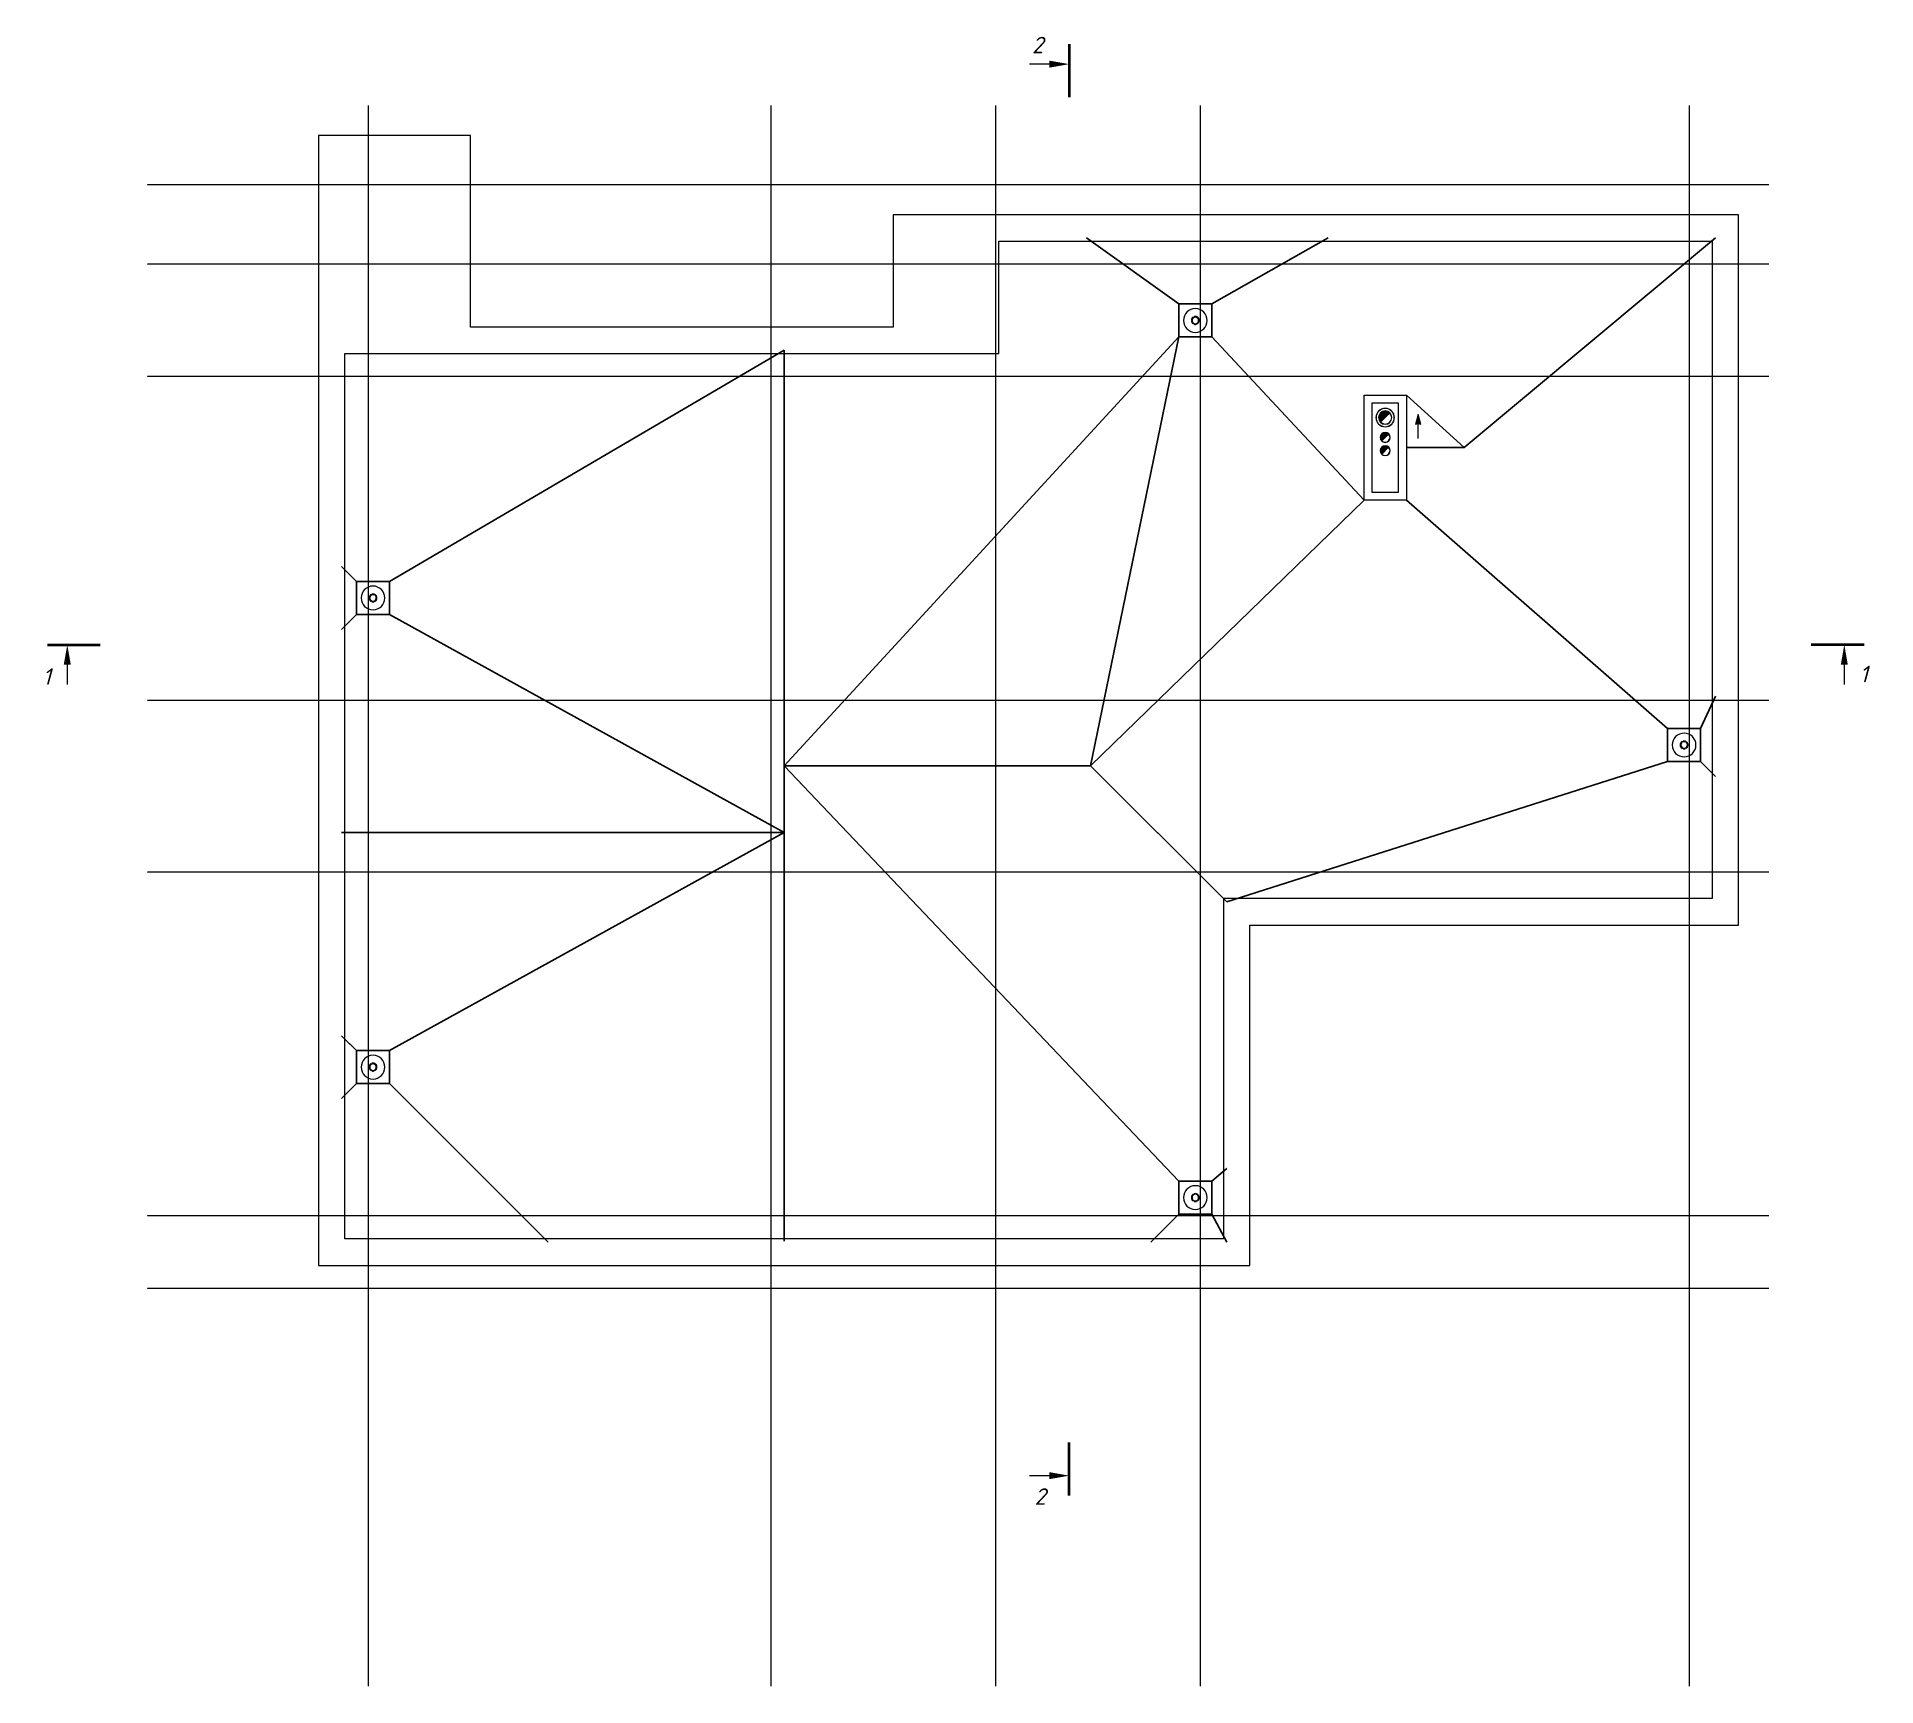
# Model space of a CAD drawing. Header units: millimetres. Extents: x -5016 to 23572, y 233981 to 377995.
# Drawn here: x -5016 to 22834, y 233981 to 258943 of the extents above; entities that cross this region are included whole.
import ezdxf

# ---------------------------------------------------------------- set-up
doc = ezdxf.new("R2010")
doc.units = ezdxf.units.MM
doc.linetypes.add('Осевая 12-2-2', pattern=[16, 12, -2, 0, -2])
doc.linetypes.add('Пунктир 2-1_5', pattern=[3.5, 2, -1.5])
for name, color, linetype, lineweight in [('A-COLS', 8, 'Continuous', 13), ('A-DETL', 9, 'Continuous', 13), ('A-DETL-GENF', 9, 'Continuous', 13), ('A-FLOR', 9, 'Continuous', 13), ('A-WALL', 8, 'Continuous', 13), ('G-ANNO-SYMB', 8, 'Continuous', 13), ('P-PIPE', 8, 'Continuous', 13), ('S-GRID', 8, 'Continuous', 13), ('АР_подложка', 8, 'Continuous', 13)]:
    doc.layers.add(name, color=color, linetype=linetype, lineweight=lineweight)
doc.styles.add('ISOCPEUR_I', font='isocpeui.ttf', dxfattribs={"height": 250})

# ---------------------------------------------------------------- blocks, each defined once
blk = doc.blocks.new('HL64_1H - HL62_1_1-1635294-План кровли')
at = {"layer": 'P-PIPE'}
for p, q in [((2221, 8067), (2220, 8069)), ((2220, 8069), (2221, 8067)), ((2220, 7977), (2221, 7978)), ((2221, 7978), (2220, 7977)), ((2240, 7971), (2240, 7971)), ((2246, 7971), (2246, 7971)), ((2266, 8069), (2266, 8067)), ((2266, 8067), (2266, 8069)), ((2266, 7978), (2266, 7977)), ((2266, 7977), (2266, 7978))]:
    blk.add_line(p, q, dxfattribs=at)
for radius, start, end in [(180, 90, 270), (60, 92.866, 105), (180, 270, 90), (60, 62.866, 87.134), (60, 152.866, 177.134), (60, 182.866, 207.134), (51.6, 176.665, 183.335), (50, 90, 270), (60, 122.866, 147.134), (60, 212.866, 237.134), (51.6, 146.665, 153.335), (51.6, 206.665, 213.335), (51.6, 116.665, 123.335), (51.6, 236.665, 243.335), (60, 255, 267.134), (51.6, 90, 93.335), (51.6, 266.665, 270), (51.6, 86.665, 90), (50, 270, 90), (51.6, 270, 273.335), (60, 272.866, 285), (51.6, 56.665, 63.335), (51.6, 296.665, 303.335), (60, 32.866, 57.134), (60, 302.866, 327.134), (51.6, 26.665, 33.335), (51.6, 326.665, 333.335), (51.6, 356.665, 3.335), (60, 15, 27.134), (60, 332.866, 357.134), (60, 2.866, 13.997)]:
    blk.add_arc((2243, 8023), radius, start, end, dxfattribs=at)
for points in [[(2240, 8074), (2240, 8075), (2240, 8077), (2240, 8079), (2240, 8080), (2240, 8081), (2240, 8082), (2240, 8082), (2240, 8083), (2240, 8083), (2240, 8083)], [(2246, 8083), (2246, 8083), (2246, 8083), (2246, 8082), (2246, 8082), (2246, 8081), (2246, 8080), (2246, 8079), (2246, 8077), (2246, 8075), (2246, 8074)], [(2183, 8026), (2183, 8026), (2183, 8026), (2184, 8026), (2184, 8026), (2185, 8026), (2185, 8026), (2186, 8026), (2188, 8026), (2191, 8026), (2192, 8026)], [(2192, 8020), (2191, 8020), (2188, 8020), (2186, 8020), (2185, 8020), (2185, 8020), (2184, 8020), (2184, 8020), (2183, 8020), (2183, 8020), (2183, 8020)], [(2197, 8046), (2196, 8046), (2194, 8047), (2193, 8048), (2192, 8049), (2191, 8049), (2191, 8050), (2190, 8050), (2190, 8050), (2190, 8050), (2190, 8050)], [(2190, 7995), (2190, 7995), (2190, 7995), (2190, 7996), (2191, 7996), (2191, 7996), (2192, 7996), (2193, 7997), (2194, 7998), (2196, 7999), (2197, 8000)], [(2193, 8055), (2193, 8055), (2193, 8055), (2193, 8055), (2194, 8055), (2194, 8054), (2195, 8054), (2196, 8054), (2197, 8053), (2199, 8052), (2200, 8051)], [(2200, 7994), (2199, 7994), (2197, 7993), (2196, 7992), (2195, 7991), (2194, 7991), (2194, 7991), (2193, 7990), (2193, 7990), (2193, 7990), (2193, 7990)], [(2215, 8066), (2214, 8067), (2213, 8069), (2212, 8070), (2212, 8071), (2211, 8072), (2211, 8072), (2211, 8073), (2211, 8073), (2211, 8073), (2211, 8073)], [(2211, 7972), (2211, 7972), (2211, 7972), (2211, 7973), (2211, 7973), (2211, 7974), (2212, 7974), (2212, 7975), (2213, 7977), (2214, 7979), (2215, 7980)], [(2216, 8076), (2216, 8076), (2216, 8076), (2216, 8076), (2216, 8075), (2217, 8075), (2217, 8074), (2217, 8073), (2218, 8072), (2219, 8070), (2220, 8069)], [(2220, 7977), (2219, 7976), (2218, 7974), (2217, 7972), (2217, 7971), (2217, 7971), (2216, 7970), (2216, 7970), (2216, 7969), (2216, 7969), (2216, 7969)], [(2240, 7963), (2240, 7963), (2240, 7963), (2240, 7963), (2240, 7964), (2240, 7964), (2240, 7965), (2240, 7966), (2240, 7968), (2240, 7970), (2240, 7971)], [(2246, 7971), (2246, 7970), (2246, 7968), (2246, 7966), (2246, 7965), (2246, 7964), (2246, 7964), (2246, 7963), (2246, 7963), (2246, 7963), (2246, 7963)], [(2266, 8069), (2267, 8070), (2268, 8072), (2269, 8073), (2270, 8074), (2270, 8075), (2270, 8075), (2270, 8076), (2271, 8076), (2271, 8076), (2271, 8076)], [(2271, 7969), (2271, 7969), (2271, 7969), (2270, 7970), (2270, 7970), (2270, 7971), (2270, 7971), (2269, 7972), (2268, 7974), (2267, 7976), (2266, 7977)], [(2276, 8073), (2276, 8073), (2276, 8073), (2276, 8073), (2275, 8072), (2275, 8072), (2275, 8071), (2274, 8070), (2273, 8069), (2272, 8067), (2272, 8066)], [(2272, 7980), (2272, 7979), (2273, 7977), (2274, 7975), (2275, 7974), (2275, 7974), (2275, 7973), (2276, 7973), (2276, 7972), (2276, 7972), (2276, 7972)], [(2286, 8051), (2287, 8052), (2289, 8053), (2291, 8054), (2292, 8054), (2292, 8054), (2293, 8055), (2293, 8055), (2294, 8055), (2294, 8055), (2294, 8055)], [(2294, 7990), (2294, 7990), (2294, 7990), (2293, 7990), (2293, 7991), (2292, 7991), (2292, 7991), (2291, 7992), (2289, 7993), (2287, 7994), (2286, 7994)], [(2297, 8050), (2297, 8050), (2297, 8050), (2296, 8050), (2296, 8050), (2295, 8049), (2295, 8049), (2294, 8048), (2292, 8047), (2290, 8046), (2289, 8046)], [(2289, 8000), (2290, 7999), (2292, 7998), (2294, 7997), (2295, 7996), (2295, 7996), (2296, 7996), (2296, 7996), (2297, 7995), (2297, 7995), (2297, 7995)], [(2295, 8026), (2296, 8026), (2298, 8026), (2300, 8026), (2301, 8026), (2302, 8026), (2302, 8026), (2303, 8026), (2303, 8026), (2303, 8026), (2303, 8026)], [(2303, 8020), (2303, 8020), (2303, 8020), (2303, 8020), (2302, 8020), (2302, 8020), (2301, 8020), (2300, 8020), (2298, 8020), (2296, 8020), (2295, 8020)]]:
    blk.add_open_spline(points, degree=3, knots=[-1, -1, -1, -1, -0.833333, -0.666667, -0.583333, -0.5, -0.416667, -0.333333, -0.166667, 0, 0, 0, 0], dxfattribs=at)
blk = doc.blocks.new('HL64_1H - HL62_1_1-V1-План кровли')
at = {"layer": 'P-PIPE'}
for p, q in [((2221, 15167), (2220, 15169)), ((2220, 15169), (2221, 15167)), ((2220, 15077), (2221, 15078)), ((2221, 15078), (2220, 15077)), ((2266, 15169), (2266, 15167)), ((2266, 15167), (2266, 15169)), ((2266, 15078), (2266, 15077)), ((2266, 15077), (2266, 15078))]:
    blk.add_line(p, q, dxfattribs=at)
for radius, start, end in [(180, 90, 270), (60, 152.866, 177.134), (60, 182.866, 207.134), (51.6, 176.665, 183.335), (50, 90, 270), (60, 122.866, 147.134), (60, 212.866, 237.134), (51.6, 146.665, 153.335), (51.6, 206.665, 213.335), (51.6, 116.665, 123.335), (51.6, 236.665, 243.335), (60, 92.866, 105), (60, 255, 267.134), (51.6, 90, 93.335), (51.6, 266.665, 270), (180, 270, 90), (51.6, 86.665, 90), (50, 270, 90), (51.6, 270, 273.335), (60, 62.866, 87.134), (60, 272.866, 285), (51.6, 56.665, 63.335), (51.6, 296.665, 303.335), (60, 32.866, 57.134), (60, 302.866, 327.134), (51.6, 26.665, 33.335), (51.6, 326.665, 333.335), (51.6, 356.665, 3.335), (60, 2.866, 27.134), (60, 332.866, 357.134)]:
    blk.add_arc((2243, 15123), radius, start, end, dxfattribs=at)
for points, knots in [([(2183, 15126), (2183, 15126), (2183, 15126), (2184, 15126), (2184, 15126), (2185, 15126), (2185, 15126), (2186, 15126), (2188, 15126), (2191, 15126), (2192, 15126)], [-1, -1, -1, -1, -0.833333, -0.666667, -0.583333, -0.5, -0.416667, -0.333333, -0.166667, 0, 0, 0, 0]), ([(2192, 15120), (2191, 15120), (2188, 15120), (2186, 15120), (2185, 15120), (2185, 15120), (2184, 15120), (2184, 15120), (2183, 15120), (2183, 15120), (2183, 15120)], [-1, -1, -1, -1, -0.833333, -0.666667, -0.583333, -0.5, -0.416667, -0.333333, -0.166667, 0, 0, 0, 0]), ([(2197, 15146), (2196, 15146), (2194, 15147), (2193, 15148), (2192, 15149), (2191, 15149), (2191, 15150), (2190, 15150), (2190, 15150), (2190, 15150), (2190, 15150)], [-1, -1, -1, -1, -0.833333, -0.666667, -0.583333, -0.5, -0.416667, -0.333333, -0.166667, 0, 0, 0, 0]), ([(2190, 15095), (2190, 15095), (2190, 15095), (2190, 15096), (2191, 15096), (2191, 15096), (2192, 15096), (2192, 15097), (2192, 15097)], [-1, -1, -1, -1, -0.8333333, -0.6666667, -0.5833333, -0.5, -0.4166667, -0.3413759, -0.3413759, -0.3413759, -0.3413759]), ([(2193, 15155), (2193, 15155), (2193, 15155), (2193, 15155), (2194, 15155), (2194, 15154), (2195, 15154), (2196, 15154), (2197, 15153), (2199, 15152), (2200, 15151)], [-1, -1, -1, -1, -0.833333, -0.666667, -0.583333, -0.5, -0.416667, -0.333333, -0.166667, 0, 0, 0, 0]), ([(2200, 15094), (2199, 15094), (2197, 15093), (2196, 15092), (2195, 15091), (2194, 15091), (2194, 15091), (2193, 15090), (2193, 15090), (2193, 15090), (2193, 15090)], [-1, -1, -1, -1, -0.833333, -0.666667, -0.583333, -0.5, -0.416667, -0.333333, -0.166667, 0, 0, 0, 0]), ([(2215, 15166), (2214, 15167), (2213, 15169), (2212, 15170), (2212, 15171), (2211, 15172), (2211, 15172), (2211, 15173), (2211, 15173), (2211, 15173), (2211, 15173)], [-1, -1, -1, -1, -0.833333, -0.666667, -0.583333, -0.5, -0.416667, -0.333333, -0.166667, 0, 0, 0, 0]), ([(2211, 15072), (2211, 15072), (2211, 15072), (2211, 15073), (2211, 15073), (2211, 15074), (2212, 15074), (2212, 15075), (2213, 15077), (2214, 15079), (2215, 15080)], [-1, -1, -1, -1, -0.833333, -0.666667, -0.583333, -0.5, -0.416667, -0.333333, -0.166667, 0, 0, 0, 0]), ([(2216, 15176), (2216, 15176), (2216, 15176), (2216, 15176), (2216, 15175), (2217, 15175), (2217, 15174), (2217, 15173), (2218, 15172), (2219, 15170), (2220, 15169)], [-1, -1, -1, -1, -0.833333, -0.666667, -0.583333, -0.5, -0.416667, -0.333333, -0.166667, 0, 0, 0, 0]), ([(2220, 15077), (2219, 15076), (2218, 15074), (2217, 15072), (2217, 15071), (2217, 15071), (2216, 15070), (2216, 15070), (2216, 15069), (2216, 15069), (2216, 15069)], [-1, -1, -1, -1, -0.833333, -0.666667, -0.583333, -0.5, -0.416667, -0.333333, -0.166667, 0, 0, 0, 0]), ([(2240, 15174), (2240, 15175), (2240, 15177), (2240, 15179), (2240, 15180), (2240, 15181), (2240, 15182), (2240, 15182), (2240, 15183), (2240, 15183), (2240, 15183)], [-1, -1, -1, -1, -0.833333, -0.666667, -0.583333, -0.5, -0.416667, -0.333333, -0.166667, 0, 0, 0, 0]), ([(2240, 15063), (2240, 15063), (2240, 15063), (2240, 15063), (2240, 15064), (2240, 15064), (2240, 15065), (2240, 15066), (2240, 15068), (2240, 15070), (2240, 15071)], [-1, -1, -1, -1, -0.833333, -0.666667, -0.583333, -0.5, -0.416667, -0.333333, -0.166667, 0, 0, 0, 0]), ([(2246, 15183), (2246, 15183), (2246, 15183), (2246, 15182), (2246, 15182), (2246, 15181), (2246, 15180), (2246, 15179), (2246, 15177), (2246, 15175), (2246, 15174)], [-1, -1, -1, -1, -0.833333, -0.666667, -0.583333, -0.5, -0.416667, -0.333333, -0.166667, 0, 0, 0, 0]), ([(2246, 15071), (2246, 15070), (2246, 15068), (2246, 15066), (2246, 15065), (2246, 15064), (2246, 15064), (2246, 15063), (2246, 15063), (2246, 15063), (2246, 15063)], [-1, -1, -1, -1, -0.833333, -0.666667, -0.583333, -0.5, -0.416667, -0.333333, -0.166667, 0, 0, 0, 0]), ([(2266, 15169), (2267, 15170), (2268, 15172), (2269, 15173), (2270, 15174), (2270, 15175), (2270, 15175), (2270, 15176), (2271, 15176), (2271, 15176), (2271, 15176)], [-1, -1, -1, -1, -0.833333, -0.666667, -0.583333, -0.5, -0.416667, -0.333333, -0.166667, 0, 0, 0, 0]), ([(2271, 15069), (2271, 15069), (2271, 15069), (2270, 15070), (2270, 15070), (2270, 15071), (2270, 15071), (2269, 15072), (2268, 15074), (2267, 15076), (2266, 15077)], [-1, -1, -1, -1, -0.833333, -0.666667, -0.583333, -0.5, -0.416667, -0.333333, -0.166667, 0, 0, 0, 0]), ([(2276, 15173), (2276, 15173), (2276, 15173), (2276, 15173), (2275, 15172), (2275, 15172), (2275, 15171), (2274, 15170), (2273, 15169), (2272, 15167), (2272, 15166)], [-1, -1, -1, -1, -0.833333, -0.666667, -0.583333, -0.5, -0.416667, -0.333333, -0.166667, 0, 0, 0, 0]), ([(2272, 15080), (2272, 15079), (2273, 15077), (2274, 15075), (2275, 15074), (2275, 15074), (2275, 15073), (2276, 15073), (2276, 15072), (2276, 15072), (2276, 15072)], [-1, -1, -1, -1, -0.833333, -0.666667, -0.583333, -0.5, -0.416667, -0.333333, -0.166667, 0, 0, 0, 0]), ([(2286, 15151), (2287, 15152), (2289, 15153), (2291, 15154), (2292, 15154), (2292, 15154), (2293, 15155), (2293, 15155), (2294, 15155), (2294, 15155), (2294, 15155)], [-1, -1, -1, -1, -0.833333, -0.666667, -0.583333, -0.5, -0.416667, -0.333333, -0.166667, 0, 0, 0, 0]), ([(2294, 15090), (2294, 15090), (2294, 15090), (2293, 15090), (2293, 15091), (2292, 15091), (2292, 15091), (2291, 15092), (2289, 15093), (2287, 15094), (2286, 15094)], [-1, -1, -1, -1, -0.833333, -0.666667, -0.583333, -0.5, -0.416667, -0.333333, -0.166667, 0, 0, 0, 0]), ([(2297, 15150), (2297, 15150), (2297, 15150), (2296, 15150), (2296, 15150), (2295, 15149), (2295, 15149), (2294, 15148), (2292, 15147), (2290, 15146), (2289, 15146)], [-1, -1, -1, -1, -0.833333, -0.666667, -0.583333, -0.5, -0.416667, -0.333333, -0.166667, 0, 0, 0, 0]), ([(2294, 15097), (2294, 15097), (2295, 15096), (2295, 15096), (2296, 15096), (2296, 15096), (2297, 15095), (2297, 15095), (2297, 15095)], [-0.6586241, -0.6586241, -0.6586241, -0.6586241, -0.5833333, -0.5, -0.4166667, -0.3333333, -0.1666667, 0, 0, 0, 0]), ([(2295, 15126), (2296, 15126), (2298, 15126), (2300, 15126), (2301, 15126), (2302, 15126), (2302, 15126), (2303, 15126), (2303, 15126), (2303, 15126), (2303, 15126)], [-1, -1, -1, -1, -0.833333, -0.666667, -0.583333, -0.5, -0.416667, -0.333333, -0.166667, 0, 0, 0, 0]), ([(2303, 15120), (2303, 15120), (2303, 15120), (2303, 15120), (2302, 15120), (2302, 15120), (2301, 15120), (2300, 15120), (2298, 15120), (2296, 15120), (2295, 15120)], [-1, -1, -1, -1, -0.833333, -0.666667, -0.583333, -0.5, -0.416667, -0.333333, -0.166667, 0, 0, 0, 0])]:
    blk.add_open_spline(points, degree=3, knots=knots, dxfattribs=at)
for points in [[(2192, 15097), (2193, 15097), (2194, 15098), (2196, 15099), (2197, 15100)], [(2289, 15100), (2290, 15099), (2292, 15098), (2293, 15097), (2294, 15097)]]:
    blk.add_open_spline(points, degree=3, dxfattribs=at)
blk = doc.blocks.new('HL64_1H - HL62_1_1-V2-План кровли')
at = {"layer": 'P-PIPE'}
for p, q in [((14671, 19367), (14670, 19369)), ((14670, 19369), (14671, 19367)), ((14670, 19277), (14671, 19278)), ((14671, 19278), (14670, 19277)), ((14716, 19369), (14716, 19367)), ((14716, 19367), (14716, 19369)), ((14716, 19278), (14716, 19277)), ((14716, 19277), (14716, 19278))]:
    blk.add_line(p, q, dxfattribs=at)
for radius, start, end in [(180, 90, 270), (180, 270, 90), (60, 152.866, 177.134), (60, 183.2022, 207.134), (51.6, 176.665, 183.335), (50, 90, 270), (60, 122.866, 147.134), (60, 212.866, 237.134), (51.6, 146.665, 153.335), (51.6, 206.665, 213.335), (51.6, 116.665, 123.335), (51.6, 236.665, 243.335), (60, 92.866, 105), (60, 255, 267.134), (51.6, 90, 93.335), (51.6, 266.665, 270), (51.6, 86.665, 90), (50, 270, 90), (51.6, 270, 273.335), (60, 62.866, 87.134), (60, 272.866, 285), (51.6, 56.665, 63.335), (51.6, 296.665, 303.335), (60, 32.866, 57.134), (60, 302.866, 327.134), (51.6, 26.665, 33.335), (51.6, 326.665, 333.335), (51.6, 356.665, 3.335), (60, 2.866, 27.134), (60, 332.866, 357.134)]:
    blk.add_arc((14693, 19323), radius, start, end, dxfattribs=at)
for points in [[(14633, 19326), (14633, 19326), (14633, 19326), (14634, 19326), (14634, 19326), (14635, 19326), (14635, 19326), (14636, 19326), (14638, 19326), (14641, 19326), (14642, 19326)], [(14642, 19320), (14641, 19320), (14638, 19320), (14636, 19320), (14635, 19320), (14635, 19320), (14634, 19320), (14634, 19320), (14633, 19320), (14633, 19320), (14633, 19320)], [(14647, 19346), (14646, 19346), (14644, 19347), (14643, 19348), (14642, 19349), (14641, 19349), (14641, 19350), (14640, 19350), (14640, 19350), (14640, 19350), (14640, 19350)], [(14640, 19295), (14640, 19295), (14640, 19295), (14640, 19296), (14641, 19296), (14641, 19296), (14642, 19296), (14643, 19297), (14644, 19298), (14646, 19299), (14647, 19300)], [(14643, 19355), (14643, 19355), (14643, 19355), (14643, 19355), (14644, 19355), (14644, 19354), (14645, 19354), (14646, 19354), (14647, 19353), (14649, 19352), (14650, 19351)], [(14650, 19294), (14649, 19294), (14647, 19293), (14646, 19292), (14645, 19291), (14644, 19291), (14644, 19291), (14643, 19290), (14643, 19290), (14643, 19290), (14643, 19290)], [(14665, 19366), (14664, 19367), (14663, 19369), (14662, 19370), (14662, 19371), (14661, 19372), (14661, 19372), (14661, 19373), (14661, 19373), (14661, 19373), (14661, 19373)], [(14661, 19272), (14661, 19272), (14661, 19272), (14661, 19273), (14661, 19273), (14661, 19274), (14662, 19274), (14662, 19275), (14663, 19277), (14664, 19279), (14665, 19280)], [(14666, 19376), (14666, 19376), (14666, 19376), (14666, 19376), (14666, 19375), (14667, 19375), (14667, 19374), (14667, 19373), (14668, 19372), (14669, 19370), (14670, 19369)], [(14670, 19277), (14669, 19276), (14668, 19274), (14667, 19272), (14667, 19271), (14667, 19271), (14666, 19270), (14666, 19270), (14666, 19269), (14666, 19269), (14666, 19269)], [(14690, 19374), (14690, 19375), (14690, 19377), (14690, 19379), (14690, 19380), (14690, 19381), (14690, 19382), (14690, 19382), (14690, 19383), (14690, 19383), (14690, 19383)], [(14690, 19263), (14690, 19263), (14690, 19263), (14690, 19263), (14690, 19264), (14690, 19264), (14690, 19265), (14690, 19266), (14690, 19268), (14690, 19270), (14690, 19271)], [(14696, 19383), (14696, 19383), (14696, 19383), (14696, 19382), (14696, 19382), (14696, 19381), (14696, 19380), (14696, 19379), (14696, 19377), (14696, 19375), (14696, 19374)], [(14696, 19271), (14696, 19270), (14696, 19268), (14696, 19266), (14696, 19265), (14696, 19264), (14696, 19264), (14696, 19263), (14696, 19263), (14696, 19263), (14696, 19263)], [(14716, 19369), (14717, 19370), (14718, 19372), (14719, 19373), (14720, 19374), (14720, 19375), (14720, 19375), (14720, 19376), (14721, 19376), (14721, 19376), (14721, 19376)], [(14721, 19269), (14721, 19269), (14721, 19269), (14720, 19270), (14720, 19270), (14720, 19271), (14720, 19271), (14719, 19272), (14718, 19274), (14717, 19276), (14716, 19277)], [(14726, 19373), (14726, 19373), (14726, 19373), (14726, 19373), (14725, 19372), (14725, 19372), (14725, 19371), (14724, 19370), (14723, 19369), (14722, 19367), (14722, 19366)], [(14722, 19280), (14722, 19279), (14723, 19277), (14724, 19275), (14725, 19274), (14725, 19274), (14725, 19273), (14726, 19273), (14726, 19272), (14726, 19272), (14726, 19272)], [(14736, 19351), (14737, 19352), (14739, 19353), (14741, 19354), (14742, 19354), (14742, 19354), (14743, 19355), (14743, 19355), (14744, 19355), (14744, 19355), (14744, 19355)], [(14744, 19290), (14744, 19290), (14744, 19290), (14743, 19290), (14743, 19291), (14742, 19291), (14742, 19291), (14741, 19292), (14739, 19293), (14737, 19294), (14736, 19294)], [(14747, 19350), (14747, 19350), (14747, 19350), (14746, 19350), (14746, 19350), (14745, 19349), (14745, 19349), (14744, 19348), (14742, 19347), (14740, 19346), (14739, 19346)], [(14739, 19300), (14740, 19299), (14742, 19298), (14744, 19297), (14745, 19296), (14745, 19296), (14746, 19296), (14746, 19296), (14747, 19295), (14747, 19295), (14747, 19295)], [(14745, 19326), (14746, 19326), (14748, 19326), (14750, 19326), (14751, 19326), (14752, 19326), (14752, 19326), (14753, 19326), (14753, 19326), (14753, 19326), (14753, 19326)], [(14753, 19320), (14753, 19320), (14753, 19320), (14753, 19320), (14752, 19320), (14752, 19320), (14751, 19320), (14750, 19320), (14748, 19320), (14746, 19320), (14745, 19320)]]:
    blk.add_open_spline(points, degree=3, knots=[-1, -1, -1, -1, -0.833333, -0.666667, -0.583333, -0.5, -0.416667, -0.333333, -0.166667, 0, 0, 0, 0], dxfattribs=at)
blk = doc.blocks.new('HL64_1H - HL62_1_1-V3-План кровли')
at = {"layer": 'P-PIPE'}
for p, q in [((22071, 12942), (22070, 12944)), ((22070, 12944), (22071, 12942)), ((22070, 12852), (22071, 12853)), ((22071, 12853), (22070, 12852)), ((22116, 12944), (22116, 12942)), ((22116, 12942), (22116, 12944)), ((22116, 12853), (22116, 12852)), ((22116, 12852), (22116, 12853))]:
    blk.add_line(p, q, dxfattribs=at)
for radius, start, end in [(180, 90, 270), (60, 152.866, 177.134), (60, 182.866, 207.134), (51.6, 176.665, 183.335), (50, 90, 270), (60, 122.866, 147.134), (60, 212.866, 237.134), (51.6, 146.665, 153.335), (51.6, 206.665, 213.335), (51.6, 116.665, 123.335), (51.6, 236.665, 243.335), (60, 92.866, 105), (60, 255, 267.134), (51.6, 90, 93.335), (51.6, 266.665, 270), (180, 270, 90), (51.6, 86.665, 90), (50, 270, 90), (51.6, 270, 273.335), (60, 62.866, 87.134), (60, 272.866, 285), (51.6, 56.665, 63.335), (51.6, 296.665, 303.335), (60, 32.866, 57.134), (60, 302.866, 327.134), (51.6, 26.665, 33.335), (51.6, 326.665, 333.335), (51.6, 356.665, 3.335), (60, 2.866, 27.134), (60, 332.866, 357.134)]:
    blk.add_arc((22093, 12898), radius, start, end, dxfattribs=at)
for points in [[(22033, 12901), (22033, 12901), (22033, 12901), (22034, 12901), (22034, 12901), (22035, 12901), (22035, 12901), (22036, 12901), (22038, 12901), (22041, 12901), (22042, 12901)], [(22042, 12895), (22041, 12895), (22038, 12895), (22036, 12895), (22035, 12895), (22035, 12895), (22034, 12895), (22034, 12895), (22033, 12895), (22033, 12895), (22033, 12895)], [(22047, 12921), (22046, 12921), (22044, 12922), (22043, 12923), (22042, 12924), (22041, 12924), (22041, 12925), (22040, 12925), (22040, 12925), (22040, 12925), (22040, 12925)], [(22040, 12870), (22040, 12870), (22040, 12870), (22040, 12871), (22041, 12871), (22041, 12871), (22042, 12871), (22043, 12872), (22044, 12873), (22046, 12874), (22047, 12875)], [(22043, 12930), (22043, 12930), (22043, 12930), (22043, 12930), (22044, 12930), (22044, 12929), (22045, 12929), (22046, 12929), (22047, 12928), (22049, 12927), (22050, 12926)], [(22050, 12869), (22049, 12869), (22047, 12868), (22046, 12867), (22045, 12866), (22044, 12866), (22044, 12866), (22043, 12865), (22043, 12865), (22043, 12865), (22043, 12865)], [(22065, 12941), (22064, 12942), (22063, 12944), (22062, 12945), (22062, 12946), (22061, 12947), (22061, 12947), (22061, 12948), (22061, 12948), (22061, 12948), (22061, 12948)], [(22061, 12847), (22061, 12847), (22061, 12847), (22061, 12848), (22061, 12848), (22061, 12849), (22062, 12849), (22062, 12850), (22063, 12852), (22064, 12854), (22065, 12855)], [(22066, 12951), (22066, 12951), (22066, 12951), (22066, 12951), (22066, 12950), (22067, 12950), (22067, 12949), (22067, 12948), (22068, 12947), (22069, 12945), (22070, 12944)], [(22070, 12852), (22069, 12851), (22068, 12849), (22067, 12847), (22067, 12846), (22067, 12846), (22066, 12845), (22066, 12845), (22066, 12844), (22066, 12844), (22066, 12844)], [(22090, 12949), (22090, 12950), (22090, 12952), (22090, 12954), (22090, 12955), (22090, 12956), (22090, 12957), (22090, 12957), (22090, 12958), (22090, 12958), (22090, 12958)], [(22090, 12838), (22090, 12838), (22090, 12838), (22090, 12838), (22090, 12839), (22090, 12839), (22090, 12840), (22090, 12841), (22090, 12843), (22090, 12845), (22090, 12846)], [(22096, 12958), (22096, 12958), (22096, 12958), (22096, 12957), (22096, 12957), (22096, 12956), (22096, 12955), (22096, 12954), (22096, 12952), (22096, 12950), (22096, 12949)], [(22096, 12846), (22096, 12845), (22096, 12843), (22096, 12841), (22096, 12840), (22096, 12839), (22096, 12839), (22096, 12838), (22096, 12838), (22096, 12838), (22096, 12838)], [(22116, 12944), (22117, 12945), (22118, 12947), (22119, 12948), (22120, 12949), (22120, 12950), (22120, 12950), (22120, 12951), (22121, 12951), (22121, 12951), (22121, 12951)], [(22121, 12844), (22121, 12844), (22121, 12844), (22120, 12845), (22120, 12845), (22120, 12846), (22120, 12846), (22119, 12847), (22118, 12849), (22117, 12851), (22116, 12852)], [(22126, 12948), (22126, 12948), (22126, 12948), (22126, 12948), (22125, 12947), (22125, 12947), (22125, 12946), (22124, 12945), (22123, 12944), (22122, 12942), (22122, 12941)], [(22122, 12855), (22122, 12854), (22123, 12852), (22124, 12850), (22125, 12849), (22125, 12849), (22125, 12848), (22126, 12848), (22126, 12847), (22126, 12847), (22126, 12847)], [(22136, 12926), (22137, 12927), (22139, 12928), (22141, 12929), (22142, 12929), (22142, 12929), (22143, 12930), (22143, 12930), (22144, 12930), (22144, 12930), (22144, 12930)], [(22144, 12865), (22144, 12865), (22144, 12865), (22143, 12865), (22143, 12866), (22142, 12866), (22142, 12866), (22141, 12867), (22139, 12868), (22137, 12869), (22136, 12869)], [(22147, 12925), (22147, 12925), (22147, 12925), (22146, 12925), (22146, 12925), (22145, 12924), (22145, 12924), (22144, 12923), (22142, 12922), (22140, 12921), (22139, 12921)], [(22139, 12875), (22140, 12874), (22142, 12873), (22144, 12872), (22145, 12871), (22145, 12871), (22146, 12871), (22146, 12871), (22147, 12870), (22147, 12870), (22147, 12870)], [(22145, 12901), (22146, 12901), (22148, 12901), (22150, 12901), (22151, 12901), (22152, 12901), (22152, 12901), (22153, 12901), (22153, 12901), (22153, 12901), (22153, 12901)], [(22153, 12895), (22153, 12895), (22153, 12895), (22153, 12895), (22152, 12895), (22152, 12895), (22151, 12895), (22150, 12895), (22148, 12895), (22146, 12895), (22145, 12895)]]:
    blk.add_open_spline(points, degree=3, knots=[-1, -1, -1, -1, -0.833333, -0.666667, -0.583333, -0.5, -0.416667, -0.333333, -0.166667, 0, 0, 0, 0], dxfattribs=at)
blk = doc.blocks.new('HL64_1H - HL62_1_1-V4-План кровли')
at = {"layer": 'P-PIPE'}
for p, q in [((14671, 6092), (14670, 6094)), ((14670, 6094), (14671, 6092)), ((14670, 6002), (14671, 6003)), ((14671, 6003), (14670, 6002)), ((14716, 6094), (14716, 6092)), ((14716, 6092), (14716, 6094)), ((14716, 6003), (14716, 6002)), ((14716, 6002), (14716, 6003))]:
    blk.add_line(p, q, dxfattribs=at)
for radius, start, end in [(180, 90, 270), (180, 270, 90), (60, 152.866, 177.134), (60, 182.866, 207.134), (51.6, 176.665, 183.335), (60, 122.866, 147.134), (50, 168.2144, 270), (60, 212.866, 237.134), (50, 90, 167.1429), (51.6, 146.665, 153.335), (51.6, 206.665, 213.335), (51.6, 116.665, 123.335), (51.6, 236.665, 243.335), (60, 92.866, 105), (60, 255, 267.134), (51.6, 90, 93.335), (51.6, 266.665, 270), (51.6, 86.665, 90), (50, 12.8571, 90), (50, 270, 11.7856), (51.6, 270, 273.335), (60, 62.866, 87.134), (60, 272.866, 285), (51.6, 56.665, 63.335), (51.6, 296.665, 303.335), (60, 32.866, 57.134), (60, 302.866, 327.134), (51.6, 26.665, 33.335), (51.6, 326.665, 333.335), (51.6, 356.665, 3.335), (60, 2.866, 27.134), (60, 332.866, 357.134)]:
    blk.add_arc((14693, 6048), radius, start, end, dxfattribs=at)
for points in [[(14633, 6051), (14633, 6051), (14633, 6051), (14634, 6051), (14634, 6051), (14635, 6051), (14635, 6051), (14636, 6051), (14638, 6051), (14641, 6051), (14642, 6051)], [(14642, 6045), (14641, 6045), (14638, 6045), (14636, 6045), (14635, 6045), (14635, 6045), (14634, 6045), (14634, 6045), (14633, 6045), (14633, 6045), (14633, 6045)], [(14647, 6071), (14646, 6071), (14644, 6072), (14643, 6073), (14642, 6074), (14641, 6074), (14641, 6075), (14640, 6075), (14640, 6075), (14640, 6075), (14640, 6075)], [(14640, 6020), (14640, 6020), (14640, 6020), (14640, 6021), (14641, 6021), (14641, 6021), (14642, 6021), (14643, 6022), (14644, 6023), (14646, 6024), (14647, 6025)], [(14643, 6080), (14643, 6080), (14643, 6080), (14643, 6080), (14644, 6080), (14644, 6079), (14645, 6079), (14646, 6079), (14647, 6078), (14649, 6077), (14650, 6076)], [(14650, 6019), (14649, 6019), (14647, 6018), (14646, 6017), (14645, 6016), (14644, 6016), (14644, 6016), (14643, 6015), (14643, 6015), (14643, 6015), (14643, 6015)], [(14665, 6091), (14664, 6092), (14663, 6094), (14662, 6095), (14662, 6096), (14661, 6097), (14661, 6097), (14661, 6098), (14661, 6098), (14661, 6098), (14661, 6098)], [(14661, 5997), (14661, 5997), (14661, 5997), (14661, 5998), (14661, 5998), (14661, 5999), (14662, 5999), (14662, 6000), (14663, 6002), (14664, 6004), (14665, 6005)], [(14666, 6101), (14666, 6101), (14666, 6101), (14666, 6101), (14666, 6100), (14667, 6100), (14667, 6099), (14667, 6098), (14668, 6097), (14669, 6095), (14670, 6094)], [(14670, 6002), (14669, 6001), (14668, 5999), (14667, 5997), (14667, 5996), (14667, 5996), (14666, 5995), (14666, 5995), (14666, 5994), (14666, 5994), (14666, 5994)], [(14690, 6099), (14690, 6100), (14690, 6102), (14690, 6104), (14690, 6105), (14690, 6106), (14690, 6107), (14690, 6107), (14690, 6108), (14690, 6108), (14690, 6108)], [(14690, 5988), (14690, 5988), (14690, 5988), (14690, 5988), (14690, 5989), (14690, 5989), (14690, 5990), (14690, 5991), (14690, 5993), (14690, 5995), (14690, 5996)], [(14696, 6108), (14696, 6108), (14696, 6108), (14696, 6107), (14696, 6107), (14696, 6106), (14696, 6105), (14696, 6104), (14696, 6102), (14696, 6100), (14696, 6099)], [(14696, 5996), (14696, 5995), (14696, 5993), (14696, 5991), (14696, 5990), (14696, 5989), (14696, 5989), (14696, 5988), (14696, 5988), (14696, 5988), (14696, 5988)], [(14716, 6094), (14717, 6095), (14718, 6097), (14719, 6098), (14720, 6099), (14720, 6100), (14720, 6100), (14720, 6101), (14721, 6101), (14721, 6101), (14721, 6101)], [(14721, 5994), (14721, 5994), (14721, 5994), (14720, 5995), (14720, 5995), (14720, 5996), (14720, 5996), (14719, 5997), (14718, 5999), (14717, 6001), (14716, 6002)], [(14726, 6098), (14726, 6098), (14726, 6098), (14726, 6098), (14725, 6097), (14725, 6097), (14725, 6096), (14724, 6095), (14723, 6094), (14722, 6092), (14722, 6091)], [(14722, 6005), (14722, 6004), (14723, 6002), (14724, 6000), (14725, 5999), (14725, 5999), (14725, 5998), (14726, 5998), (14726, 5997), (14726, 5997), (14726, 5997)], [(14736, 6076), (14737, 6077), (14739, 6078), (14741, 6079), (14742, 6079), (14742, 6079), (14743, 6080), (14743, 6080), (14744, 6080), (14744, 6080), (14744, 6080)], [(14744, 6015), (14744, 6015), (14744, 6015), (14743, 6015), (14743, 6016), (14742, 6016), (14742, 6016), (14741, 6017), (14739, 6018), (14737, 6019), (14736, 6019)], [(14747, 6075), (14747, 6075), (14747, 6075), (14746, 6075), (14746, 6075), (14745, 6074), (14745, 6074), (14744, 6073), (14742, 6072), (14740, 6071), (14739, 6071)], [(14739, 6025), (14740, 6024), (14742, 6023), (14744, 6022), (14745, 6021), (14745, 6021), (14746, 6021), (14746, 6021), (14747, 6020), (14747, 6020), (14747, 6020)], [(14745, 6051), (14746, 6051), (14748, 6051), (14750, 6051), (14751, 6051), (14752, 6051), (14752, 6051), (14753, 6051), (14753, 6051), (14753, 6051), (14753, 6051)], [(14753, 6045), (14753, 6045), (14753, 6045), (14753, 6045), (14752, 6045), (14752, 6045), (14751, 6045), (14750, 6045), (14748, 6045), (14746, 6045), (14745, 6045)]]:
    blk.add_open_spline(points, degree=3, knots=[-1, -1, -1, -1, -0.833333, -0.666667, -0.583333, -0.5, -0.416667, -0.333333, -0.166667, 0, 0, 0, 0], dxfattribs=at)
blk = doc.blocks.new('Стрелка - Без точки 200-1652964-План кровли')
at = {"layer": 'A-DETL-GENF'}
blk.add_hatch(color=256, dxfattribs=at).paths.add_polyline_path([(32, 40), (39, 21), (42, 0), (39, -21), (32, -40), (182, 0)])
for p, q in [((-182, 0), (182, 0)), ((182, 0), (32, 40)), ((32, -40), (182, 0))]:
    blk.add_line(p, q, dxfattribs=at)
blk.add_arc((-44, 0), 85.8, 332.0566, 27.9434, dxfattribs=at)
blk = doc.blocks.new('Разрез - Номер сзади-3578-План кровли')
at = {"layer": 'G-ANNO-SYMB'}
blk.add_hatch(color=256, dxfattribs=at).paths.add_polyline_path([(2.47, -3), (3, 0), (3.53, -3)])
at = {"layer": 'G-ANNO-SYMB', "lineweight": 40}
blk.add_line((0, 0), (8, 0), dxfattribs=at)
at = {"layer": 'G-ANNO-SYMB'}
blk.add_line((3, -3), (3, -6), dxfattribs=at)
blk = doc.blocks.new('Разрез - Номер спереди-3576-План кровли')
at = {"layer": 'G-ANNO-SYMB'}
blk.add_hatch(color=256, dxfattribs=at).paths.add_polyline_path([(2.47, -3), (3, 0), (3.53, -3)])
at = {"layer": 'G-ANNO-SYMB', "lineweight": 40}
blk.add_line((0, 0), (8, 0), dxfattribs=at)
at = {"layer": 'G-ANNO-SYMB'}
blk.add_line((3, -3), (3, -6), dxfattribs=at)
blk = doc.blocks.new('АР_k2roof2')
at = {"layer": 'A-DETL-GENF'}
for points in [[(17497, 17782), (17639, 17923), (17618, 17939), (17594, 17949), (17568, 17953), (17542, 17949), (17518, 17939), (17497, 17923), (17482, 17903), (17472, 17879), (17468, 17853), (17472, 17827), (17482, 17803)], [(17517, 17501), (17620, 17604), (17605, 17616), (17587, 17623), (17568, 17626), (17549, 17623), (17532, 17616), (17516, 17604), (17505, 17589), (17498, 17572), (17495, 17553), (17498, 17534), (17505, 17516)], [(17517, 17301), (17620, 17404), (17605, 17416), (17587, 17423), (17568, 17426), (17549, 17423), (17532, 17416), (17517, 17404), (17505, 17389), (17498, 17372), (17495, 17353), (17498, 17334), (17505, 17316)]]:
    blk.add_hatch(color=256, dxfattribs=at).paths.add_polyline_path(points)
at = {"layer": 'A-COLS'}
for centre, radius, start, end in [((17568, 17853), 140, 90, 270), ((17568, 17853), 138, 90, 270), ((17568, 17853), 138, 90, 270), ((17568, 17853), 100, 90, 270), ((17568, 17853), 100, 90, 270), ((17568, 17853), 98, 90, 270), ((17568, 17853), 140, 270, 90), ((17568, 17853), 138, 270, 90), ((17568, 17853), 138, 270, 90), ((17568, 17853), 100, 270, 90), ((17568, 17853), 100, 270, 90), ((17568, 17853), 98, 270, 90), ((17568, 17553), 75, 90, 270), ((17568, 17553), 73, 90, 270), ((17568, 17553), 75, 270, 90), ((17568, 17553), 73, 270, 90), ((17568, 17353), 75, 90, 270), ((17568, 17353), 73, 90, 270), ((17568, 17353), 75, 270, 90), ((17568, 17353), 73, 270, 90)]:
    blk.add_arc(centre, radius, start, end, dxfattribs=at)
at = {"layer": 'A-DETL', "color": 1, "lineweight": 25, "true_color": 0xff0000}
for p, q in [((14443, 19573), (13043, 20573)), ((14943, 19573), (16703, 20573)), ((22568, 20573), (18763, 17398)), ((14443, 19573), (14943, 19573)), ((14443, 19073), (14443, 19573)), ((14943, 19573), (14943, 19073)), ((14443, 19073), (8468, 12585)), ((14443, 19073), (13106, 12585)), ((14943, 19073), (14443, 19073)), ((14943, 19073), (17248, 16603)), ((2493, 15373), (8468, 18873)), ((8468, 5388), (8468, 18873)), ((17888, 18193), (18763, 17398)), ((18763, 17398), (17888, 17398)), ((17248, 16603), (13106, 12585)), ((21843, 13148), (17888, 16603)), ((1993, 15373), (1768, 15598)), ((1993, 15373), (2493, 15373)), ((1993, 14873), (1993, 15373)), ((2493, 15373), (2493, 14873)), ((1993, 14873), (1768, 14648)), ((2493, 14873), (1993, 14873)), ((2493, 14873), (8468, 11573)), ((22343, 13148), (22568, 13638)), ((21843, 13148), (22343, 13148)), ((21843, 12648), (21843, 13148)), ((22343, 13148), (22343, 12648)), ((8468, 12585), (13106, 12585)), ((14443, 6298), (8468, 12585)), ((15168, 10523), (13106, 12585)), ((21843, 12648), (15168, 10523)), ((22343, 12648), (21843, 12648)), ((22343, 12648), (22568, 12423)), ((8468, 11573), (1768, 11573)), ((2493, 8273), (8468, 11573)), ((1993, 8273), (1768, 8498)), ((1993, 8273), (2493, 8273)), ((1993, 7773), (1993, 8273)), ((2493, 8273), (2493, 7773)), ((1993, 7773), (1768, 7548)), ((2493, 7773), (1993, 7773)), ((2493, 7773), (4893, 5373)), ((14943, 6298), (15168, 6490)), ((14443, 6298), (14943, 6298)), ((14443, 5798), (14443, 6298)), ((14943, 6298), (14943, 5798)), ((14443, 5798), (14018, 5373)), ((14943, 5798), (14443, 5798)), ((14943, 5798), (15168, 5373))]:
    blk.add_line(p, q, dxfattribs=at)
at = {"layer": 'A-DETL-GENF'}
for p, q in [((17497, 17782), (17639, 17923)), ((17517, 17501), (17620, 17604)), ((17517, 17301), (17620, 17404))]:
    blk.add_line(p, q, dxfattribs=at)
for centre, radius in [((17568, 17853), 100), ((17568, 17553), 73), ((17568, 17353), 73)]:
    blk.add_arc(centre, radius, 45, 225, dxfattribs=at)
at = {"layer": 'A-FLOR'}
for p, q in [((3718, 22123), (1418, 22123)), ((1418, 22123), (1418, 5023)), ((3718, 19223), (3718, 22123)), ((22918, 20923), (10118, 20923)), ((10118, 20923), (10118, 19223)), ((22918, 10173), (22918, 20923)), ((11718, 18823), (11718, 20523)), ((11718, 20523), (22518, 20523)), ((14443, 19573), (13113, 20523)), ((18763, 17398), (22508, 20523)), ((22518, 20523), (22518, 10573)), ((14943, 19573), (14443, 19573)), ((14443, 19573), (14443, 19073)), ((14943, 19073), (14943, 19573)), ((10118, 19223), (3718, 19223)), ((8468, 12585), (14443, 19073)), ((14443, 19073), (13106, 12585)), ((14943, 19073), (14443, 19073)), ((14943, 19073), (17248, 16603)), ((1818, 5423), (1818, 18823)), ((1818, 18823), (11718, 18823)), ((8383, 18823), (2493, 15373)), ((8468, 5423), (8468, 18823)), ((17888, 18193), (18763, 17398)), ((18763, 17398), (17888, 17398)), ((17248, 16603), (13106, 12585)), ((21843, 13148), (17888, 16603)), ((1993, 15373), (1818, 15548)), ((2493, 15373), (1993, 15373)), ((1993, 15373), (1993, 14873)), ((2493, 14873), (2493, 15373)), ((1993, 14873), (1818, 14698)), ((1993, 14873), (2493, 14873)), ((2493, 14873), (8468, 11573)), ((22343, 13148), (22518, 13529)), ((21843, 13148), (22343, 13148)), ((21843, 12648), (21843, 13148)), ((22343, 12648), (22343, 13148)), ((13106, 12585), (8468, 12585)), ((8468, 12585), (14443, 6298)), ((15118, 10573), (13106, 12585)), ((21843, 12648), (22343, 12648)), ((22518, 12473), (22343, 12648)), ((1818, 11573), (8468, 11573)), ((2493, 8273), (8468, 11573)), ((22518, 10573), (15118, 10573)), ((15118, 10573), (15118, 5423)), ((15518, 10173), (22918, 10173)), ((15518, 5023), (15518, 10173)), ((1818, 8448), (1993, 8273)), ((1993, 8273), (2493, 8273)), ((1993, 8273), (1993, 7773)), ((2493, 8273), (2493, 7773)), ((1993, 7773), (1818, 7598)), ((1993, 7773), (2493, 7773)), ((2493, 7773), (4843, 5423)), ((15118, 6447), (14943, 6298)), ((14943, 6298), (14443, 6298)), ((14443, 5798), (14443, 6298)), ((14943, 6298), (14943, 5798)), ((14068, 5423), (14443, 5798)), ((14943, 5798), (14443, 5798)), ((15118, 5423), (1818, 5423)), ((1418, 5023), (15518, 5023))]:
    blk.add_line(p, q, dxfattribs=at)
at = {"layer": 'A-WALL'}
for p, q in [((17248, 18193), (17888, 18193)), ((17248, 16603), (17248, 18193)), ((17888, 18193), (17888, 16603)), ((17768, 18073), (17368, 18073)), ((17368, 18073), (17368, 16723)), ((17768, 16723), (17768, 18073)), ((17368, 16723), (17768, 16723)), ((17888, 16603), (17248, 16603))]:
    blk.add_line(p, q, dxfattribs=at)
at = {"layer": 'G-ANNO-SYMB', "linetype": 'Пунктир 2-1_5'}
for p, q in [((12783, 23502), (12783, 23252)), ((-2686, 14415), (-2157, 14415)), ((24518, 14415), (24819, 14415)), ((12783, 1862), (12783, 1540))]:
    blk.add_line(p, q, dxfattribs=at)
at = {"layer": 'S-GRID', "color": 251, "linetype": 'Осевая 12-2-2', "true_color": 0x646464}
for p, q in [((2168, 22575), (2168, -1346)), ((8268, 22575), (8268, -1346)), ((11668, 22575), (11668, -1346)), ((14768, 22575), (14768, -1346)), ((22168, 22575), (22168, -1346)), ((23376, 21373), (-1176, 21373)), ((23376, 20173), (-1176, 20173)), ((23376, 18473), (-1176, 18473)), ((23376, 13573), (-1176, 13573)), ((23376, 10973), (-1176, 10973)), ((23376, 5773), (-1176, 5773)), ((23376, 4673), (-1176, 4673))]:
    blk.add_line(p, q, dxfattribs=at)
at = {"layer": 'A-DETL-GENF', "rotation": 89.99999999999984}
blk.add_blockref('Стрелка - Без точки 200-1652964-План кровли', (18068, 17716), dxfattribs=at)
at = {"layer": 'G-ANNO-SYMB', "xscale": 99.99999999999993, "yscale": 99.99999999999993, "zscale": 99.99999999999993, "rotation": 269.9999999999987}
blk.add_blockref('Разрез - Номер спереди-3576-План кровли', (12783, 23502), dxfattribs=at)
at = {"layer": 'G-ANNO-SYMB', "xscale": 99.99999999999993, "yscale": 99.99999999999993, "zscale": 99.99999999999993}
blk.add_blockref('Разрез - Номер спереди-3576-План кровли', (-2686, 14415), dxfattribs=at)
at = {"layer": 'G-ANNO-SYMB', "extrusion": (0, 0, -1), "xscale": 99.99999999999993, "yscale": 99.99999999999993, "zscale": 99.99999999999993}
blk.add_blockref('Разрез - Номер сзади-3578-План кровли', (-24819, 14415), dxfattribs=at)
at = {"layer": 'G-ANNO-SYMB', "extrusion": (0, 0, -1), "xscale": 99.99999999999993, "yscale": 99.99999999999993, "zscale": 99.99999999999993, "rotation": 90.00000000000156}
blk.add_blockref('Разрез - Номер сзади-3578-План кровли', (-12783, 1540), dxfattribs=at)
at = {"layer": 'P-PIPE'}
for name in ['HL64_1H - HL62_1_1-V2-План кровли', 'HL64_1H - HL62_1_1-V1-План кровли', 'HL64_1H - HL62_1_1-V3-План кровли', 'HL64_1H - HL62_1_1-1635294-План кровли', 'HL64_1H - HL62_1_1-V4-План кровли']:
    blk.add_blockref(name, (0, 0), dxfattribs=at)
at = {"layer": 'G-ANNO-SYMB', "char_height": 250, "attachment_point": 1, "style": 'ISOCPEUR_I', "bg_fill": 3, "box_fill_scale": 0, "bg_fill_color": 256, "bg_fill_true_color": 256, "bg_fill_transparency": 256}
for s, insert, width in [('\\fISOCPEUR|b0|i1|c204|p34|;2', (12220, 23616), 224.47), ('\\fISOCPEUR|b0|i1|c204|p34|;1', (-2758, 14059), 160.34), ('\\fISOCPEUR|b0|i1|c204|p34|;1', (24752, 14097), 160.34), ('\\fISOCPEUR|b0|i1|c204|p34|;2', (12258, 1649), 224.47)]:
    blk.add_mtext(s, dxfattribs=dict(at, insert=insert, width=width))

msp = doc.modelspace()

# ---------------------------------------------------------------- block references
at = {"layer": 'АР_подложка'}
msp.add_blockref('АР_k2roof2', (-2168, 235327), dxfattribs=at)

doc.saveas('drawing.dxf')
